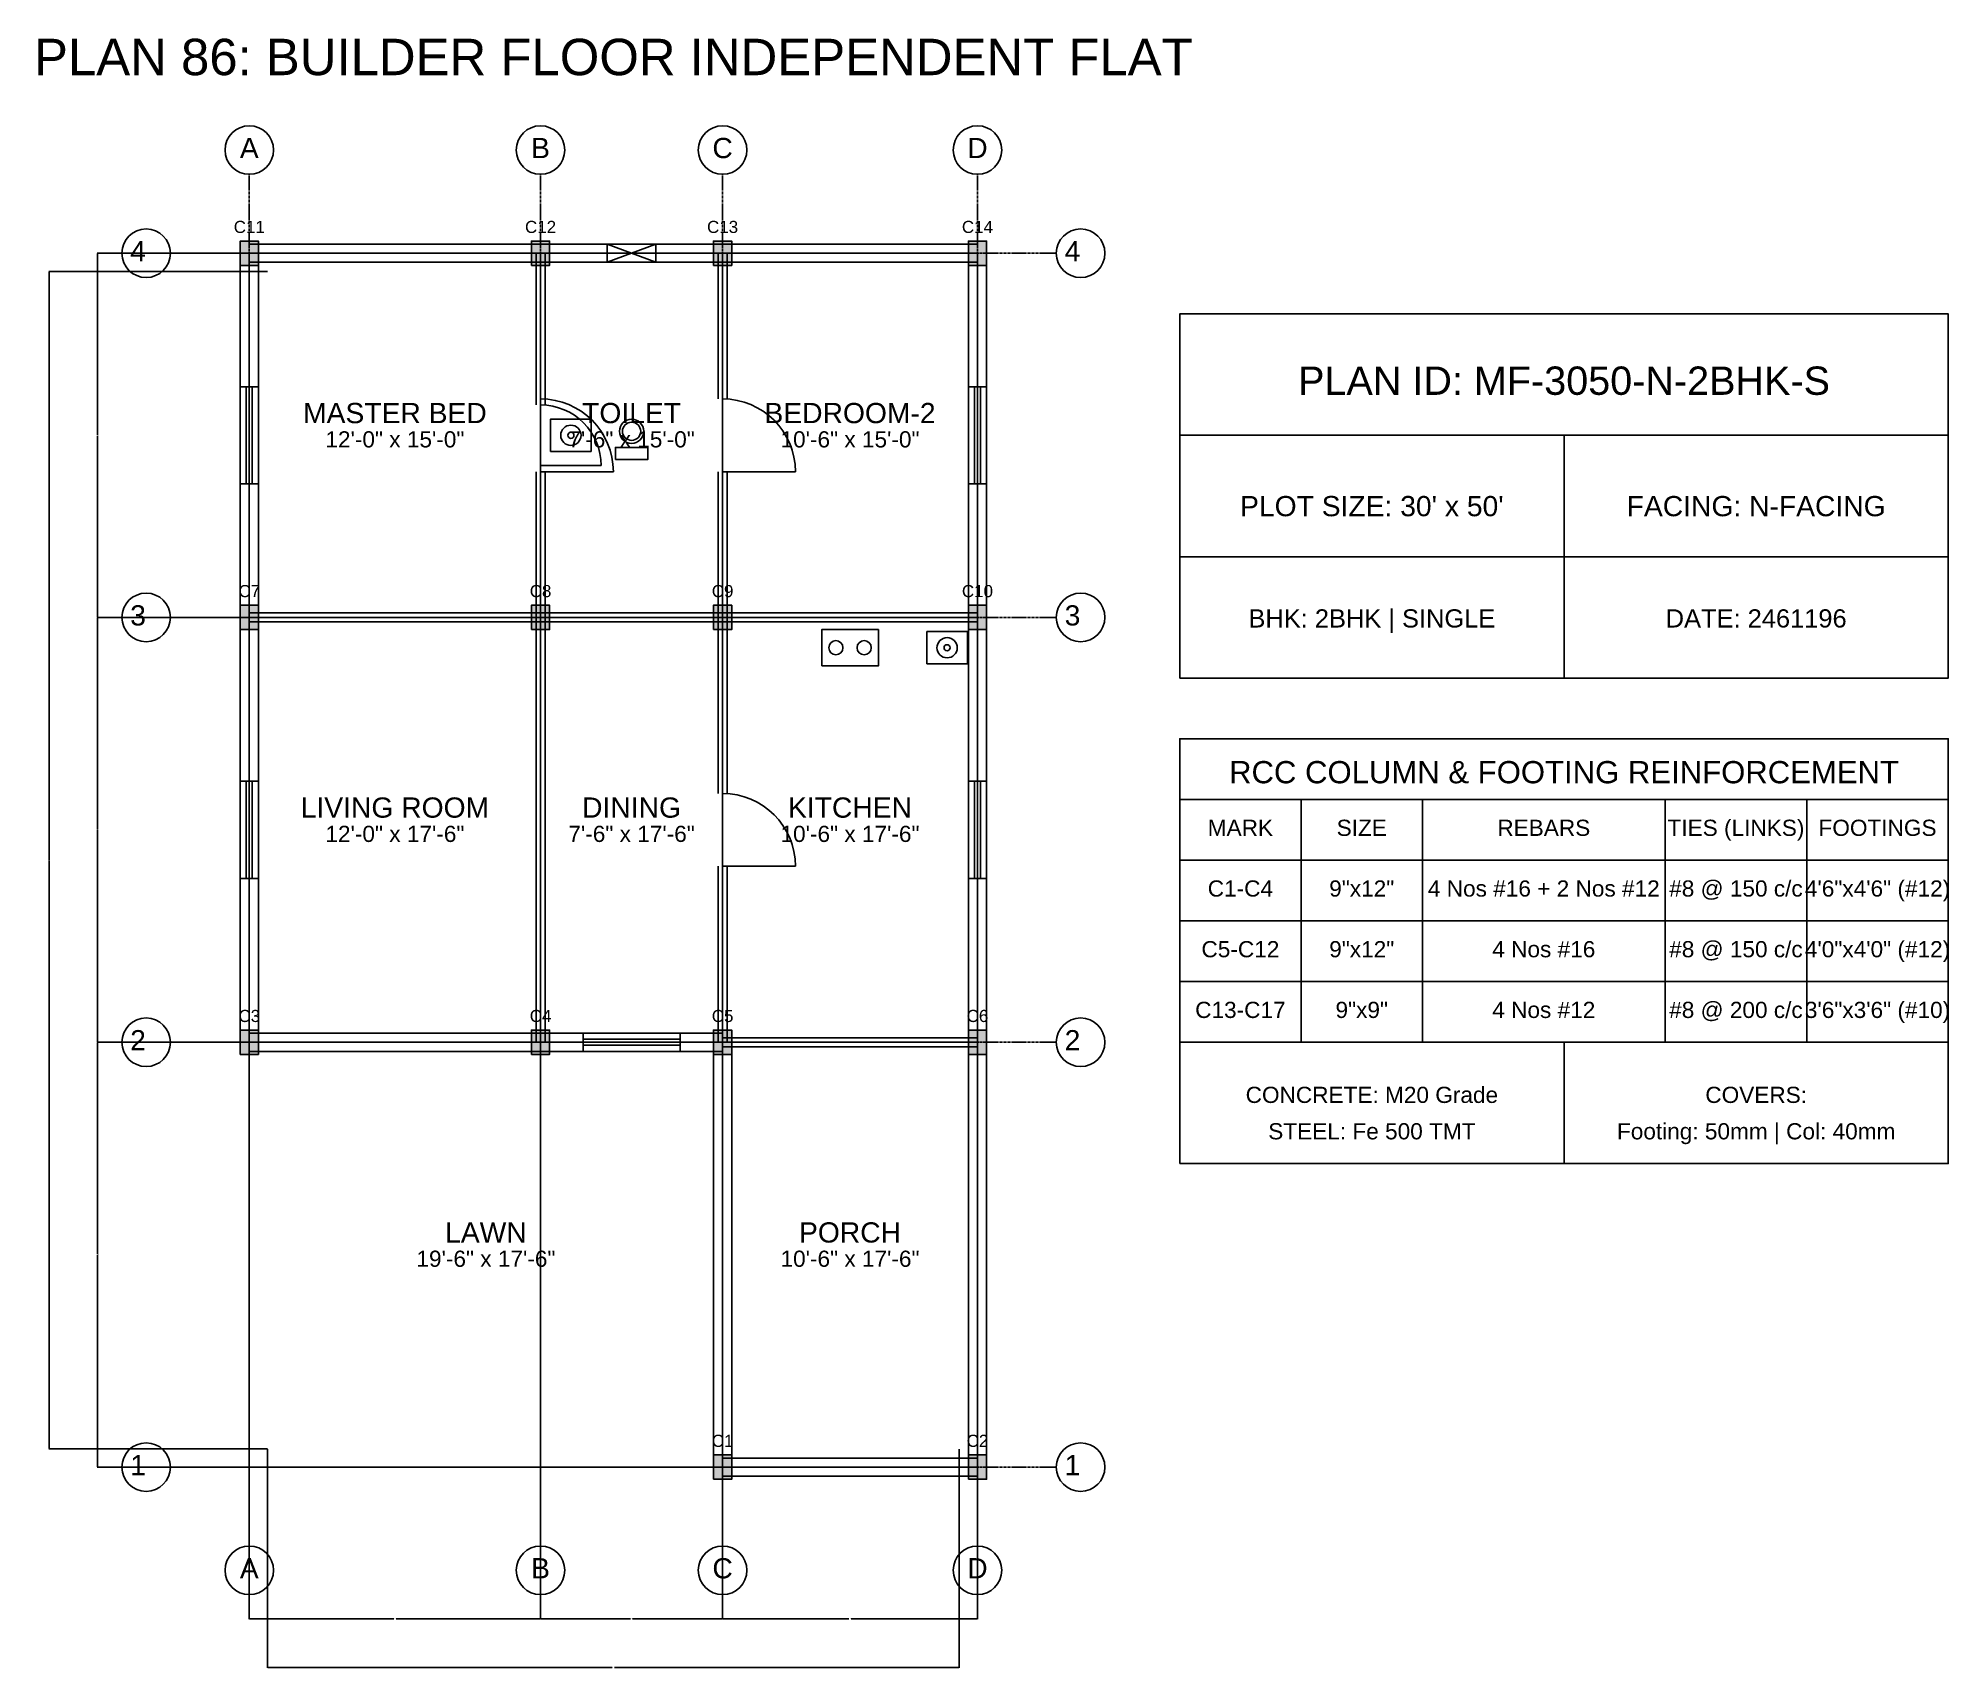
# Model space of a CAD drawing. Header units: inches. Extents: x -134 to 23580, y -99 to 23207.
# Drawn here: x 12396 to 13340, y 19901 to 20706 of the extents above; entities that cross this region are included whole.
import ezdxf
from ezdxf.enums import TextEntityAlignment as Align

# ---------------------------------------------------------------- set-up
doc = ezdxf.new("R2010")
doc.units = ezdxf.units.IN
doc.header["$MEASUREMENT"] = 0
doc.linetypes.add('CENTER', pattern=[2, 1.25, -0.25, 0.25, -0.25])
for name, color, linetype in [('A-COL-HATCH', 251, 'Continuous'), ('A-COLUMN', 1, 'Continuous'), ('A-DIM', 5, 'Continuous'), ('A-DOOR', 30, 'Continuous'), ('A-FIXTURE', 8, 'Continuous'), ('A-TEXT', 2, 'Continuous'), ('A-WALL-EXT', 7, 'Continuous'), ('A-WALL-INT', 9, 'Continuous'), ('A-WINDOW', 4, 'Continuous'), ('S-BEAM-FRAMING', 2, 'Continuous'), ('S-BUBBLE', 4, 'Continuous'), ('S-GRID-CENTER', 8, 'CENTER'), ('S-TABLE', 7, 'Continuous'), ('S-TEXT', 3, 'Continuous')]:
    doc.layers.add(name, color=color, linetype=linetype)
doc.styles.get("Standard").update_dxf_attribs({"font": 'arial.ttf'})
doc.dimstyles.get("Standard").update_dxf_attribs({"dimtxt": 0.18, "dimasz": 0.18, "dimexe": 0.18, "dimexo": 0.0625, "dimgap": 0.09, "dimtad": 0, "dimtih": 1, "dimtoh": 1, "dimdec": 4, "dimzin": 0, "dimdsep": 46, "dimtxsty": 'Standard', "dimcen": 0.09, "dimadec": 0, "dimazin": 0, "dimtfac": 1, "dimtdec": 4, "dimtofl": 0, "dimtmove": 0, "dimatfit": 3, "dimfxl": 1, "dimtolj": 1, "dimtzin": 0, "dimarcsym": 0})

msp = doc.modelspace()

# ---------------------------------------------------------------- texts
at = {"layer": 'A-TEXT'}
for s, height, p in [('PLAN 86: BUILDER FLOOR INDEPENDENT FLAT', 18, (12680, 20688)), ('C11', 6, (12500, 20610)), ('C12', 6, (12644, 20610)), ('C13', 6, (12734, 20610)), ('C14', 6, (12860, 20610)), ('PLAN ID: MF-3050-N-2BHK-S', 14, (13150, 20530)), ('MASTER BED', 10, (12572, 20516)), ('TOILET', 10, (12689, 20516)), ('BEDROOM-2', 10, (12797, 20516)), ('12\'-0" x 15\'-0"', 8, (12572, 20504)), ('7\'-6" x 15\'-0"', 8, (12689, 20504)), ('10\'-6" x 15\'-0"', 8, (12797, 20504)), ("PLOT SIZE: 30' x 50'", 10, (13055, 20470)), ('FACING: N-FACING', 10, (13245, 20470)), ('C7', 6, (12500, 20430)), ('C8', 6, (12644, 20430)), ('C9', 6, (12734, 20430)), ('C10', 6, (12860, 20430)), ('BHK: 2BHK | SINGLE', 9, (13055, 20415)), ('DATE: 2461196', 9, (13245, 20415)), ('LIVING ROOM', 10, (12572, 20321)), ('DINING', 10, (12689, 20321)), ('KITCHEN', 10, (12797, 20321)), ('12\'-0" x 17\'-6"', 8, (12572, 20309)), ('7\'-6" x 17\'-6"', 8, (12689, 20309)), ('10\'-6" x 17\'-6"', 8, (12797, 20309)), ('C3', 6, (12500, 20220)), ('C4', 6, (12644, 20220)), ('C5', 6, (12734, 20220)), ('C6', 6, (12860, 20220)), ('LAWN', 10, (12617, 20111)), ('PORCH', 10, (12797, 20111)), ('19\'-6" x 17\'-6"', 8, (12617, 20099)), ('10\'-6" x 17\'-6"', 8, (12797, 20099)), ('C1', 6, (12734, 20010)), ('C2', 6, (12860, 20010))]:
    msp.add_text(s, height=height, dxfattribs=at).set_placement(p, align=Align.CENTER)
at = {"layer": 'S-TEXT'}
for s, height, p in [('A', 10, (12500, 20647)), ('B', 10, (12644, 20647)), ('C', 10, (12734, 20647)), ('D', 10, (12860, 20647)), ('4', 10, (12445, 20596)), ('4', 10, (12907, 20596)), ('3', 10, (12445, 20416)), ('3', 10, (12907, 20416)), ('RCC COLUMN & FOOTING REINFORCEMENT', 11, (13150, 20338)), ('MARK', 8, (12990, 20312)), ('SIZE', 8, (13050, 20312)), ('REBARS', 8, (13140, 20312)), ('TIES (LINKS)', 8, (13235, 20312)), ('FOOTINGS', 8, (13305, 20312)), ('C1-C4', 8, (12990, 20282)), ('9"x12"', 8, (13050, 20282)), ('4 Nos #16 + 2 Nos #12', 8, (13140, 20282)), ('#8 @ 150 c/c', 8, (13235, 20282)), ('4\'6"x4\'6" (#12)', 8, (13305, 20282)), ('C5-C12', 8, (12990, 20252)), ('9"x12"', 8, (13050, 20252)), ('4 Nos #16', 8, (13140, 20252)), ('#8 @ 150 c/c', 8, (13235, 20252)), ('4\'0"x4\'0" (#12)', 8, (13305, 20252)), ('C13-C17', 8, (12990, 20222)), ('9"x9"', 8, (13050, 20222)), ('4 Nos #12', 8, (13140, 20222)), ('#8 @ 200 c/c', 8, (13235, 20222)), ('3\'6"x3\'6" (#10)', 8, (13305, 20222)), ('2', 10, (12445, 20206)), ('2', 10, (12907, 20206)), ('CONCRETE: M20 Grade', 8, (13055, 20180)), ('COVERS:', 8, (13245, 20180)), ('STEEL: Fe 500 TMT', 8, (13055, 20162)), ('Footing: 50mm | Col: 40mm', 8, (13245, 20162)), ('1', 10, (12445, 19996)), ('1', 10, (12907, 19996)), ('A', 10, (12500, 19945)), ('B', 10, (12644, 19945)), ('C', 10, (12734, 19945)), ('D', 10, (12860, 19945))]:
    msp.add_text(s, height=height, dxfattribs=at).set_placement(p, align=Align.CENTER)

# ---------------------------------------------------------------- blocks, each defined once
blk = doc.blocks.new('*D740')
at = {"layer": 'A-DIM', "color": 0, "lineweight": -2, "transparency": 16777216}
for p, q in [((12500, 20008.94), (12500, 19924.82)), ((12644, 20008.94), (12644, 19924.82)), ((12500.18, 19925), (12571.41, 19925)), ((12643.82, 19925), (12572.59, 19925))]:
    blk.add_line(p, q, dxfattribs=at)
at = {"layer": 'A-DIM', "color": 0, "transparency": 16777216}
for points in [[(12500.18, 19925.03), (12500.18, 19924.97), (12500, 19925)], [(12643.82, 19925.03), (12643.82, 19924.97), (12644, 19925)]]:
    blk.add_solid(points, dxfattribs=at)
at = {"layer": 'Defpoints', "color": 0, "transparency": 16777216}
for p in [(12500, 20009), (12644, 20009), (12644, 19925)]:
    blk.add_point(p, dxfattribs=at)
at = {"layer": 'A-DIM', "color": 0, "transparency": 16777216, "insert": (12572, 19925), "char_height": 0.18, "attachment_point": 5}
blk.add_mtext('\\A1;144.0000', dxfattribs=at)
blk = doc.blocks.new('*D741')
at = {"layer": 'A-DIM', "color": 0, "lineweight": -2, "transparency": 16777216}
for p, q in [((12644, 20008.94), (12644, 19924.82)), ((12734, 20008.94), (12734, 19924.82)), ((12644.18, 19925), (12688.47, 19925)), ((12733.82, 19925), (12689.53, 19925))]:
    blk.add_line(p, q, dxfattribs=at)
at = {"layer": 'A-DIM', "color": 0, "transparency": 16777216}
for points in [[(12644.18, 19925.03), (12644.18, 19924.97), (12644, 19925)], [(12733.82, 19925.03), (12733.82, 19924.97), (12734, 19925)]]:
    blk.add_solid(points, dxfattribs=at)
at = {"layer": 'Defpoints', "color": 0, "transparency": 16777216}
for p in [(12644, 20009), (12734, 20009), (12734, 19925)]:
    blk.add_point(p, dxfattribs=at)
at = {"layer": 'A-DIM', "color": 0, "transparency": 16777216, "insert": (12689, 19925), "char_height": 0.18, "attachment_point": 5}
blk.add_mtext('\\A1;90.0000', dxfattribs=at)
blk = doc.blocks.new('*D742')
at = {"layer": 'A-DIM', "color": 0, "lineweight": -2, "transparency": 16777216}
for p, q in [((12734, 20008.94), (12734, 19924.82)), ((12860, 20008.94), (12860, 19924.82)), ((12734.18, 19925), (12796.41, 19925)), ((12859.82, 19925), (12797.59, 19925))]:
    blk.add_line(p, q, dxfattribs=at)
at = {"layer": 'A-DIM', "color": 0, "transparency": 16777216}
for points in [[(12734.18, 19925.03), (12734.18, 19924.97), (12734, 19925)], [(12859.82, 19925.03), (12859.82, 19924.97), (12860, 19925)]]:
    blk.add_solid(points, dxfattribs=at)
at = {"layer": 'Defpoints', "color": 0, "transparency": 16777216}
for p in [(12734, 20009), (12860, 20009), (12860, 19925)]:
    blk.add_point(p, dxfattribs=at)
at = {"layer": 'A-DIM', "color": 0, "transparency": 16777216, "insert": (12797, 19925), "char_height": 0.18, "attachment_point": 5}
blk.add_mtext('\\A1;126.0000', dxfattribs=at)
blk = doc.blocks.new('*D743')
at = {"layer": 'A-DIM', "color": 0, "lineweight": -2, "transparency": 16777216}
for p, q in [((12509, 20008.94), (12509, 19900.82)), ((12851, 20008.94), (12851, 19900.82)), ((12509.18, 19901), (12679.4, 19901)), ((12850.82, 19901), (12680.6, 19901))]:
    blk.add_line(p, q, dxfattribs=at)
at = {"layer": 'A-DIM', "color": 0, "transparency": 16777216}
for points in [[(12509.18, 19901.03), (12509.18, 19900.97), (12509, 19901)], [(12850.82, 19901.03), (12850.82, 19900.97), (12851, 19901)]]:
    blk.add_solid(points, dxfattribs=at)
at = {"layer": 'Defpoints', "color": 0, "transparency": 16777216}
for p in [(12509, 20009), (12851, 20009), (12851, 19901)]:
    blk.add_point(p, dxfattribs=at)
at = {"layer": 'A-DIM', "color": 0, "transparency": 16777216, "insert": (12680, 19901), "char_height": 0.18, "attachment_point": 5}
blk.add_mtext('\\A1;342.0000', dxfattribs=at)
blk = doc.blocks.new('*D744')
at = {"layer": 'A-DIM', "color": 0, "lineweight": -2, "transparency": 16777216}
for p, q in [((12508.94, 20210), (12424.82, 20210)), ((12425, 20209.82), (12425, 20105.18)), ((12425, 20000.18), (12425, 20104.82)), ((12508.94, 20000), (12424.82, 20000))]:
    blk.add_line(p, q, dxfattribs=at)
at = {"layer": 'A-DIM', "color": 0, "transparency": 16777216}
for points in [[(12424.97, 20209.82), (12425.03, 20209.82), (12425, 20210)], [(12424.97, 20000.18), (12425.03, 20000.18), (12425, 20000)]]:
    blk.add_solid(points, dxfattribs=at)
at = {"layer": 'Defpoints', "color": 0, "transparency": 16777216}
for p in [(12425, 20210), (12509, 20210), (12509, 20000)]:
    blk.add_point(p, dxfattribs=at)
at = {"layer": 'A-DIM', "color": 0, "transparency": 16777216, "insert": (12425, 20105), "char_height": 0.18, "attachment_point": 5}
blk.add_mtext('\\A1;210.0000', dxfattribs=at)
blk = doc.blocks.new('*D745')
at = {"layer": 'A-DIM', "color": 0, "lineweight": -2, "transparency": 16777216}
for p, q in [((12508.94, 20420), (12424.82, 20420)), ((12425, 20419.82), (12425, 20315.18)), ((12425, 20210.18), (12425, 20314.82)), ((12508.94, 20210), (12424.82, 20210))]:
    blk.add_line(p, q, dxfattribs=at)
at = {"layer": 'A-DIM', "color": 0, "transparency": 16777216}
for points in [[(12424.97, 20419.82), (12425.03, 20419.82), (12425, 20420)], [(12424.97, 20210.18), (12425.03, 20210.18), (12425, 20210)]]:
    blk.add_solid(points, dxfattribs=at)
at = {"layer": 'Defpoints', "color": 0, "transparency": 16777216}
for p in [(12425, 20420), (12509, 20420), (12509, 20210)]:
    blk.add_point(p, dxfattribs=at)
at = {"layer": 'A-DIM', "color": 0, "transparency": 16777216, "insert": (12425, 20315), "char_height": 0.18, "attachment_point": 5}
blk.add_mtext('\\A1;210.0000', dxfattribs=at)
blk = doc.blocks.new('*D746')
at = {"layer": 'A-DIM', "color": 0, "lineweight": -2, "transparency": 16777216}
for p, q in [((12508.94, 20600), (12424.82, 20600)), ((12425, 20599.82), (12425, 20510.18)), ((12425, 20420.18), (12425, 20509.82)), ((12508.94, 20420), (12424.82, 20420))]:
    blk.add_line(p, q, dxfattribs=at)
at = {"layer": 'A-DIM', "color": 0, "transparency": 16777216}
for points in [[(12424.97, 20599.82), (12425.03, 20599.82), (12425, 20600)], [(12424.97, 20420.18), (12425.03, 20420.18), (12425, 20420)]]:
    blk.add_solid(points, dxfattribs=at)
at = {"layer": 'Defpoints', "color": 0, "transparency": 16777216}
for p in [(12425, 20600), (12509, 20600), (12509, 20420)]:
    blk.add_point(p, dxfattribs=at)
at = {"layer": 'A-DIM', "color": 0, "transparency": 16777216, "insert": (12425, 20510), "char_height": 0.18, "attachment_point": 5}
blk.add_mtext('\\A1;180.0000', dxfattribs=at)
blk = doc.blocks.new('*D747')
at = {"layer": 'A-DIM', "color": 0, "lineweight": -2, "transparency": 16777216}
for p, q in [((12508.94, 20591), (12400.82, 20591)), ((12401, 20590.82), (12401, 20300.18)), ((12401, 20009.18), (12401, 20299.82)), ((12508.94, 20009), (12400.82, 20009))]:
    blk.add_line(p, q, dxfattribs=at)
at = {"layer": 'A-DIM', "color": 0, "transparency": 16777216}
for points in [[(12400.97, 20590.82), (12401.03, 20590.82), (12401, 20591)], [(12400.97, 20009.18), (12401.03, 20009.18), (12401, 20009)]]:
    blk.add_solid(points, dxfattribs=at)
at = {"layer": 'Defpoints', "color": 0, "transparency": 16777216}
for p in [(12401, 20591), (12509, 20591), (12509, 20009)]:
    blk.add_point(p, dxfattribs=at)
at = {"layer": 'A-DIM', "color": 0, "transparency": 16777216, "insert": (12401, 20300), "char_height": 0.18, "attachment_point": 5}
blk.add_mtext('\\A1;582.0000', dxfattribs=at)

# ---------------------------------------------------------------- dimensions: what is measured, and where the dimension line sits
at = {"layer": 'A-DIM'}
for base, p1, p2, picture, middle in [((12425, 20600), (12509, 20420), (12509, 20600), '*D746', (12425, 20510)), ((12401, 20591), (12509, 20009), (12509, 20591), '*D747', (12401, 20300)), ((12425, 20420), (12509, 20210), (12509, 20420), '*D745', (12425, 20315)), ((12425, 20210), (12509, 20000), (12509, 20210), '*D744', (12425, 20105))]:
    dim = msp.add_linear_dim(base=base, p1=p1, p2=p2, angle=90, dimstyle='Standard', dxfattribs=at)
    dim.commit()
    dim.dimension.update_dxf_attribs({"geometry": picture, "text_midpoint": middle})
for base, p1, p2, picture, middle in [((12644, 19925), (12500, 20009), (12644, 20009), '*D740', (12572, 19925)), ((12851, 19901), (12509, 20009), (12851, 20009), '*D743', (12680, 19901)), ((12734, 19925), (12644, 20009), (12734, 20009), '*D741', (12689, 19925)), ((12860, 19925), (12734, 20009), (12860, 20009), '*D742', (12797, 19925))]:
    dim = msp.add_linear_dim(base=base, p1=p1, p2=p2, dimstyle='Standard', dxfattribs=at)
    dim.commit()
    dim.dimension.update_dxf_attribs({"geometry": picture, "text_midpoint": middle})

# ---------------------------------------------------------------- linework, layer by layer
at = {"layer": 'A-COL-HATCH'}
for points in [[(12495.5, 20594), (12504.5, 20594), (12495.5, 20606), (12504.5, 20606)], [(12639.5, 20594), (12648.5, 20594), (12639.5, 20606), (12648.5, 20606)], [(12729.5, 20594), (12738.5, 20594), (12729.5, 20606), (12738.5, 20606)], [(12855.5, 20594), (12864.5, 20594), (12855.5, 20606), (12864.5, 20606)], [(12495.5, 20414), (12504.5, 20414), (12495.5, 20426), (12504.5, 20426)], [(12639.5, 20414), (12648.5, 20414), (12639.5, 20426), (12648.5, 20426)], [(12729.5, 20414), (12738.5, 20414), (12729.5, 20426), (12738.5, 20426)], [(12855.5, 20414), (12864.5, 20414), (12855.5, 20426), (12864.5, 20426)], [(12495.5, 20204), (12504.5, 20204), (12495.5, 20216), (12504.5, 20216)], [(12639.5, 20204), (12648.5, 20204), (12639.5, 20216), (12648.5, 20216)], [(12729.5, 20204), (12738.5, 20204), (12729.5, 20216), (12738.5, 20216)], [(12855.5, 20204), (12864.5, 20204), (12855.5, 20216), (12864.5, 20216)], [(12729.5, 19994), (12738.5, 19994), (12729.5, 20006), (12738.5, 20006)], [(12855.5, 19994), (12864.5, 19994), (12855.5, 20006), (12864.5, 20006)]]:
    msp.add_solid(points, dxfattribs=at)
at = {"layer": 'A-COLUMN'}
for points in [[(12495.5, 20594), (12504.5, 20594), (12504.5, 20606), (12495.5, 20606)], [(12639.5, 20594), (12648.5, 20594), (12648.5, 20606), (12639.5, 20606)], [(12729.5, 20594), (12738.5, 20594), (12738.5, 20606), (12729.5, 20606)], [(12855.5, 20594), (12864.5, 20594), (12864.5, 20606), (12855.5, 20606)], [(12495.5, 20414), (12504.5, 20414), (12504.5, 20426), (12495.5, 20426)], [(12639.5, 20414), (12648.5, 20414), (12648.5, 20426), (12639.5, 20426)], [(12729.5, 20414), (12738.5, 20414), (12738.5, 20426), (12729.5, 20426)], [(12855.5, 20414), (12864.5, 20414), (12864.5, 20426), (12855.5, 20426)], [(12495.5, 20204), (12504.5, 20204), (12504.5, 20216), (12495.5, 20216)], [(12639.5, 20204), (12648.5, 20204), (12648.5, 20216), (12639.5, 20216)], [(12729.5, 20204), (12738.5, 20204), (12738.5, 20216), (12729.5, 20216)], [(12855.5, 20204), (12864.5, 20204), (12864.5, 20216), (12855.5, 20216)], [(12729.5, 19994), (12738.5, 19994), (12738.5, 20006), (12729.5, 20006)], [(12855.5, 19994), (12864.5, 19994), (12864.5, 20006), (12855.5, 20006)]]:
    msp.add_lwpolyline(points, close=True, dxfattribs=at)
at = {"layer": 'A-DOOR'}
for p, q in [((12644, 20495), (12674, 20495)), ((12644, 20492), (12680, 20492)), ((12734, 20492), (12770, 20492)), ((12734, 20297), (12770, 20297))]:
    msp.add_line(p, q, dxfattribs=at)
for centre, radius in [((12644, 20492), 36), ((12734, 20492), 36), ((12644, 20495), 30), ((12734, 20297), 36)]:
    msp.add_arc(centre, radius, 0, 90, dxfattribs=at)
at = {"layer": 'A-FIXTURE'}
for points in [[(12649, 20502), (12669, 20502), (12669, 20518), (12649, 20518)], [(12681, 20498), (12697, 20498), (12697, 20504), (12681, 20504)], [(12783, 20396), (12811, 20396), (12811, 20414), (12783, 20414)], [(12835, 20397), (12855, 20397), (12855, 20413), (12835, 20413)]]:
    msp.add_lwpolyline(points, close=True, dxfattribs=at)
for centre, radius in [((12689, 20512), 6), ((12689, 20512), 4.5), ((12659, 20510), 5), ((12659, 20510), 1.5), ((12790, 20405), 3.5), ((12804, 20405), 3.5), ((12845, 20405), 5), ((12845, 20405), 1.5)]:
    msp.add_circle(centre, radius, dxfattribs=at)
at = {"layer": 'A-WALL-EXT'}
for p, q in [((12500, 20604.5), (12644, 20604.5)), ((12644, 20604.5), (12677, 20604.5)), ((12701, 20604.5), (12734, 20604.5)), ((12734, 20604.5), (12860, 20604.5)), ((12495.5, 20534), (12495.5, 20600)), ((12500, 20595.5), (12644, 20595.5)), ((12504.5, 20534), (12504.5, 20600)), ((12644, 20595.5), (12677, 20595.5)), ((12701, 20595.5), (12734, 20595.5)), ((12734, 20595.5), (12860, 20595.5)), ((12855.5, 20534), (12855.5, 20600)), ((12864.5, 20534), (12864.5, 20600)), ((12960, 20510), (13340, 20510)), ((13150, 20390), (13150, 20510)), ((12495.5, 20420), (12495.5, 20486)), ((12504.5, 20420), (12504.5, 20486)), ((12855.5, 20420), (12855.5, 20486)), ((12864.5, 20420), (12864.5, 20486)), ((12960, 20450), (13340, 20450)), ((12495.5, 20339), (12495.5, 20420)), ((12504.5, 20339), (12504.5, 20420)), ((12855.5, 20339), (12855.5, 20420)), ((12864.5, 20339), (12864.5, 20420)), ((12495.5, 20210), (12495.5, 20291)), ((12504.5, 20210), (12504.5, 20291)), ((12855.5, 20210), (12855.5, 20291)), ((12864.5, 20210), (12864.5, 20291)), ((12500, 20214.5), (12644, 20214.5)), ((12644, 20214.5), (12665, 20214.5)), ((12713, 20214.5), (12734, 20214.5)), ((12500, 20205.5), (12644, 20205.5)), ((12644, 20205.5), (12665, 20205.5)), ((12713, 20205.5), (12734, 20205.5)), ((12729.5, 20000), (12729.5, 20210)), ((12738.5, 20000), (12738.5, 20210)), ((12855.5, 20000), (12855.5, 20210)), ((12864.5, 20000), (12864.5, 20210)), ((12734, 20004.5), (12860, 20004.5)), ((12734, 19995.5), (12860, 19995.5))]:
    msp.add_line(p, q, dxfattribs=at)
msp.add_lwpolyline([(12960, 20390), (13340, 20390), (13340, 20570), (12960, 20570)], close=True, dxfattribs=at)
at = {"layer": 'A-WALL-INT'}
for p, q in [((12641.75, 20525), (12641.75, 20600)), ((12646.25, 20525), (12646.25, 20600)), ((12731.75, 20528), (12731.75, 20600)), ((12736.25, 20528), (12736.25, 20600)), ((12641.75, 20420), (12641.75, 20492)), ((12646.25, 20420), (12646.25, 20492)), ((12731.75, 20420), (12731.75, 20492)), ((12736.25, 20420), (12736.25, 20492)), ((12500, 20422.25), (12644, 20422.25)), ((12644, 20422.25), (12734, 20422.25)), ((12734, 20422.25), (12860, 20422.25)), ((12500, 20417.75), (12644, 20417.75)), ((12641.75, 20210), (12641.75, 20420)), ((12644, 20417.75), (12734, 20417.75)), ((12646.25, 20210), (12646.25, 20420)), ((12731.75, 20333), (12731.75, 20420)), ((12734, 20417.75), (12860, 20417.75)), ((12736.25, 20333), (12736.25, 20420)), ((12731.75, 20210), (12731.75, 20297)), ((12736.25, 20210), (12736.25, 20297)), ((12734, 20212.25), (12860, 20212.25)), ((12734, 20207.75), (12860, 20207.75))]:
    msp.add_line(p, q, dxfattribs=at)
at = {"layer": 'A-WINDOW'}
for p, q in [((12677, 20595.5), (12701, 20604.5)), ((12677, 20604.5), (12701, 20595.5)), ((12498.5, 20486), (12498.5, 20534)), ((12501.5, 20486), (12501.5, 20534)), ((12858.5, 20486), (12858.5, 20534)), ((12861.5, 20486), (12861.5, 20534)), ((12498.5, 20291), (12498.5, 20339)), ((12501.5, 20291), (12501.5, 20339)), ((12858.5, 20291), (12858.5, 20339)), ((12861.5, 20291), (12861.5, 20339)), ((12665, 20211.5), (12713, 20211.5)), ((12665, 20208.5), (12713, 20208.5))]:
    msp.add_line(p, q, dxfattribs=at)
for points in [[(12677, 20595.5), (12701, 20595.5), (12701, 20604.5), (12677, 20604.5)], [(12495.5, 20486), (12504.5, 20486), (12504.5, 20534), (12495.5, 20534)], [(12855.5, 20486), (12864.5, 20486), (12864.5, 20534), (12855.5, 20534)], [(12495.5, 20291), (12504.5, 20291), (12504.5, 20339), (12495.5, 20339)], [(12855.5, 20291), (12864.5, 20291), (12864.5, 20339), (12855.5, 20339)], [(12665, 20205.5), (12713, 20205.5), (12713, 20214.5), (12665, 20214.5)]]:
    msp.add_lwpolyline(points, close=True, dxfattribs=at)
at = {"layer": 'S-BEAM-FRAMING'}
for p, q in [((12500, 20000), (12500, 20600)), ((12500, 20600), (12860, 20600)), ((12644, 20000), (12644, 20600)), ((12734, 20000), (12734, 20600)), ((12860, 20000), (12860, 20600)), ((12500, 20420), (12860, 20420)), ((12500, 20210), (12860, 20210)), ((12500, 20000), (12860, 20000))]:
    msp.add_line(p, q, dxfattribs=at)
at = {"layer": 'S-BUBBLE'}
for centre in [(12500, 20651), (12644, 20651), (12734, 20651), (12860, 20651), (12449, 20600), (12911, 20600), (12449, 20420), (12911, 20420), (12449, 20210), (12911, 20210), (12449, 20000), (12911, 20000), (12500, 19949), (12644, 19949), (12734, 19949), (12860, 19949)]:
    msp.add_circle(centre, 12, dxfattribs=at)
at = {"layer": 'S-GRID-CENTER'}
for p, q in [((12500, 19961), (12500, 20639)), ((12644, 19961), (12644, 20639)), ((12734, 19961), (12734, 20639)), ((12860, 19961), (12860, 20639)), ((12461, 20600), (12899, 20600)), ((12461, 20420), (12899, 20420)), ((12461, 20210), (12899, 20210)), ((12461, 20000), (12899, 20000))]:
    msp.add_line(p, q, dxfattribs=at)
at = {"layer": 'S-TABLE'}
for points in [[(12960, 20330), (13340, 20330), (13340, 20360), (12960, 20360)], [(12960, 20300), (13020, 20300), (13020, 20330), (12960, 20330)], [(13020, 20300), (13080, 20300), (13080, 20330), (13020, 20330)], [(13080, 20300), (13200, 20300), (13200, 20330), (13080, 20330)], [(13200, 20300), (13270, 20300), (13270, 20330), (13200, 20330)], [(13270, 20300), (13340, 20300), (13340, 20330), (13270, 20330)], [(12960, 20270), (13020, 20270), (13020, 20300), (12960, 20300)], [(13020, 20270), (13080, 20270), (13080, 20300), (13020, 20300)], [(13080, 20270), (13200, 20270), (13200, 20300), (13080, 20300)], [(13200, 20270), (13270, 20270), (13270, 20300), (13200, 20300)], [(13270, 20270), (13340, 20270), (13340, 20300), (13270, 20300)], [(12960, 20240), (13020, 20240), (13020, 20270), (12960, 20270)], [(13020, 20240), (13080, 20240), (13080, 20270), (13020, 20270)], [(13080, 20240), (13200, 20240), (13200, 20270), (13080, 20270)], [(13200, 20240), (13270, 20240), (13270, 20270), (13200, 20270)], [(13270, 20240), (13340, 20240), (13340, 20270), (13270, 20270)], [(12960, 20210), (13020, 20210), (13020, 20240), (12960, 20240)], [(13020, 20210), (13080, 20210), (13080, 20240), (13020, 20240)], [(13080, 20210), (13200, 20210), (13200, 20240), (13080, 20240)], [(13200, 20210), (13270, 20210), (13270, 20240), (13200, 20240)], [(13270, 20210), (13340, 20210), (13340, 20240), (13270, 20240)], [(12960, 20150), (13150, 20150), (13150, 20210), (12960, 20210)], [(13150, 20150), (13340, 20150), (13340, 20210), (13150, 20210)]]:
    msp.add_lwpolyline(points, close=True, dxfattribs=at)

msp.set_redraw_order([(e.dxf.handle, doc.entitydb.next_handle()) for e in msp.query("TEXT MTEXT ATTDEF DIMENSION ARC_DIMENSION")])  # texts and dimensions are drawn at this point

doc.saveas('drawing.dxf')
